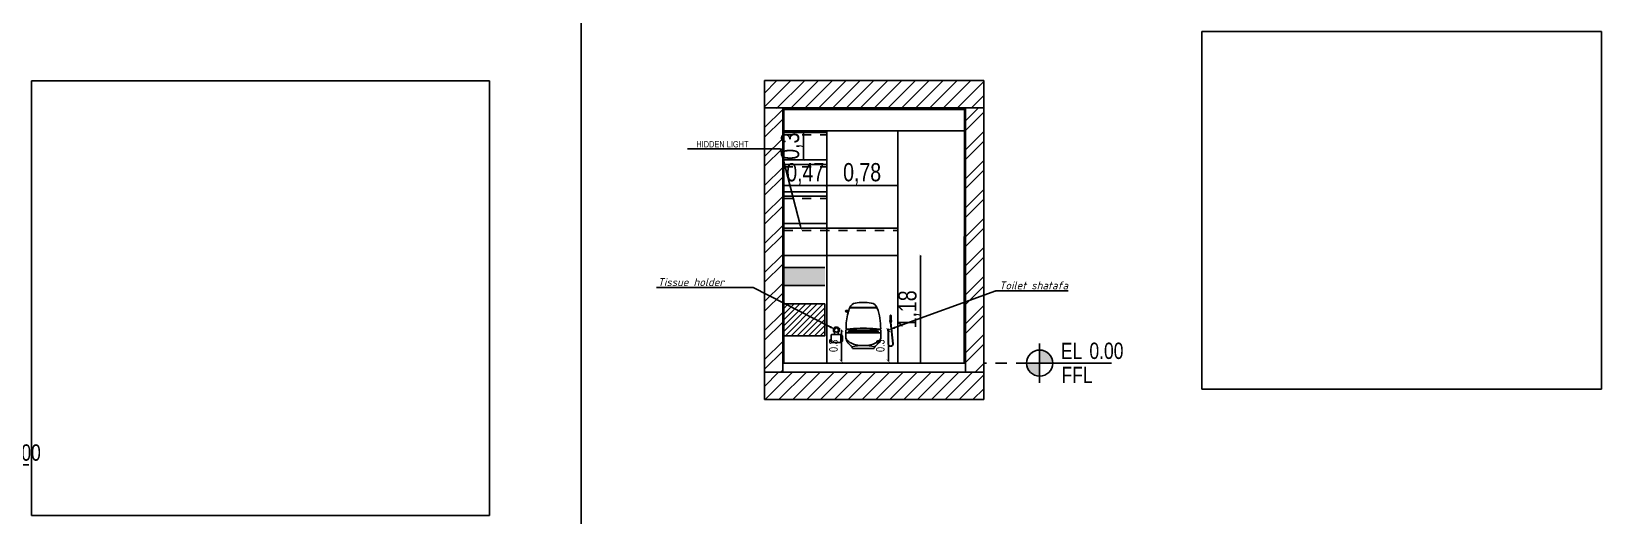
# Model space of a CAD drawing. Header units: inches. Extents: x -279 to 561, y -345 to 342.
# Drawn here: x -191.76 to -174.53, y -154.39 to -149.08 of the extents above; entities that cross this region are included whole.
import ezdxf
from ezdxf import colors
from ezdxf.entities.mleader import LeaderData, LeaderLine
from ezdxf.math import Vec2, Vec3

# ---------------------------------------------------------------- set-up
doc = ezdxf.new("R2010")
doc.units = ezdxf.units.IN
doc.header["$LTSCALE"] = 0.5
doc.header["$MEASUREMENT"] = 0
doc.linetypes.add('HIDDEN2', pattern=[0.1875, 0.125, -0.0625])
doc.linetypes.add('MV-X3EW$0$HIDDEN', pattern=[0.375, 0.25, -0.125])
for name, color, linetype in [('A-ANNO-LEVL-100', 7, 'Continuous'), ('col', 36, 'Continuous'), ('detail 1', 8, 'Continuous'), ('LIGHT', 2, 'Continuous'), ('model', 250, 'Continuous'), ('MV-X3EW$0$M-HVAC-SLDF', 2, 'Continuous'), ('PDF_A-WALL', 7, 'Continuous'), ('S-DIM', 7, 'Continuous'), ('TEXT', 3, 'Continuous'), ('WAL', 7, 'Continuous'), ('WallHatch-ALCHEMY', 7, 'Continuous'), ('WATER', 50, 'Continuous'), ('WC-DET1', 15, 'Continuous'), ('WC-OUTL', 7, 'Continuous'), ('WFRAME', 6, 'Continuous')]:
    doc.layers.add(name, color=color, linetype=linetype)
doc.styles.add('ROM', font='AGENCYR.TTF', dxfattribs={"width": 0.8})
doc.styles.get("Standard").update_dxf_attribs({"font": 'arial.ttf'})
doc.styles.add('T25-50', font='STENCIL.shx', dxfattribs={"height": 0.125})
doc.styles.add('WMF-Arial0', font='arial.ttf', dxfattribs={"width": 0.75})
doc.styles.add('Чертежный курсив', font='isocpeui.ttf')
doc.dimstyles.new('Copy(9) of ISO-25', dxfattribs={"dimtxt": 0.2, "dimasz": 0.02, "dimexe": 0.05, "dimexo": 0.05, "dimgap": 0.02, "dimtad": 1, "dimtxsty": 'ROM', "dimblk": 'ARCHTICK', "dimcen": 0.03, "dimse1": 1, "dimse2": 1, "dimclrd": 248, "dimclrt": 248, "dimadec": 0, "dimazin": 0, "dimtfac": 1, "dimtmove": 0, "dimatfit": 3, "dimldrblk": 'DOT', "dimfxl": 1, "dimarcsym": 0})
doc.dimstyles.new('Emana', dxfattribs={"dimscale": 0, "dimtxt": 0.09375, "dimasz": 0.04, "dimexe": 0, "dimexo": 0, "dimgap": 0.04, "dimtad": 1, "dimdec": 1, "dimzin": 0, "dimdsep": 46, "dimtxsty": 'WMF-Arial0', "dimblk": 'ARCHTICK', "dimcen": 1, "dimse1": 1, "dimse2": 1, "dimclrd": 7, "dimclrt": 7, "dimadec": 0, "dimazin": 0, "dimtfac": 1, "dimtdec": 1, "dimtix": 1, "dimtmove": 2, "dimatfit": 3, "dimldrblk": 'Osama', "dimfxl": 0, "dimtolj": 1, "dimtzin": 0, "dimarcsym": 0})
doc.dimstyles.get("Standard").update_dxf_attribs({"dimtxt": 0.18, "dimasz": 0.18, "dimexe": 0.18, "dimexo": 0.0625, "dimgap": 0.09, "dimtad": 0, "dimtih": 1, "dimtoh": 1, "dimzin": 0, "dimdsep": 46, "dimtxsty": 'Standard', "dimcen": 0.09, "dimadec": 0, "dimazin": 0, "dimtfac": 1, "dimtofl": 0, "dimtmove": 0, "dimatfit": 3, "dimfxl": 1, "dimtolj": 1, "dimtzin": 0, "dimarcsym": 0})
picture_1 = doc.add_image_def('image16.jpg', size_in_pixel=(2414, 2160))
picture_2 = doc.add_image_def('image18.jpg', size_in_pixel=(3162, 3000))
pattern_1 = [(45, (-361.8142, -143.4138), (-0.159099, 0.159099), []), (45, (-361.70813, -143.4138), (-0.159099, 0.159099), [])]

# ---------------------------------------------------------------- blocks, each defined once
blk = doc.blocks.new('_ArchTick')
at = {"color": 0, "linetype": 'ByBlock', "const_width": 0.15}
blk.add_lwpolyline([(-0.5, -0.5), (0.5, 0.5)], dxfattribs=at)
blk = doc.blocks.new('*D729')
at = {"layer": 'Defpoints', "color": 0, "transparency": 16777216}
for p in [(-415.398, -163.679), (-414.928, -163.679), (-415.398, -163.753)]:
    blk.add_point(p, dxfattribs=at)
at = {"layer": 'WAL', "color": 248, "lineweight": -2, "transparency": 16777216}
blk.add_line((-414.928, -163.753), (-415.398, -163.753), dxfattribs=at)
at = {"layer": 'WAL', "color": 248, "lineweight": -2, "transparency": 16777216, "xscale": 0.02, "yscale": 0.02, "zscale": 0.02, "rotation": 180}
blk.add_blockref('_ArchTick', (-415.398, -163.753), dxfattribs=at)
at = {"layer": 'WAL', "color": 248, "lineweight": -2, "transparency": 16777216, "xscale": 0.02, "yscale": 0.02, "zscale": 0.02}
blk.add_blockref('_ArchTick', (-414.928, -163.753), dxfattribs=at)
at = {"layer": 'WAL', "color": 248, "transparency": 16777216, "insert": (-415.163, -163.626), "char_height": 0.2, "attachment_point": 5, "style": 'ROM'}
blk.add_mtext('0,47', dxfattribs=at)
blk = doc.blocks.new('_DOT')
at = {"color": 0, "linetype": 'ByBlock'}
blk.add_line((-0.5, 0), (-1, 0), dxfattribs=at)
at = {"color": 0, "linetype": 'ByBlock', "const_width": 0.5}
blk.add_lwpolyline([(-0.25, 0, 1), (0.25, 0, 1)], format="xyb", close=True, dxfattribs=at)
blk = doc.blocks.new('*D730')
at = {"layer": 'Defpoints', "color": 0, "transparency": 16777216}
for p in [(-415.119, -163.171), (-415.184, -163.471), (-415.119, -163.471)]:
    blk.add_point(p, dxfattribs=at)
at = {"layer": 'WAL', "color": 248, "lineweight": -2, "transparency": 16777216}
blk.add_line((-415.184, -163.171), (-415.184, -163.471), dxfattribs=at)
at = {"layer": 'WAL', "color": 248, "lineweight": -2, "transparency": 16777216, "xscale": 0.02, "yscale": 0.02, "zscale": 0.02}
for p, rotation in [((-415.184, -163.171), 90), ((-415.184, -163.471), 270)]:
    blk.add_blockref('_ArchTick', p, dxfattribs=dict(at, rotation=rotation))
at = {"layer": 'WAL', "color": 248, "transparency": 16777216, "insert": (-415.311, -163.321), "char_height": 0.2, "attachment_point": 5, "rotation": 90, "style": 'ROM'}
blk.add_mtext('0,3', dxfattribs=at)
blk = doc.blocks.new('969669699696')
at = {"color": 7, "linetype": 'Continuous', "lineweight": -3}
for p, q in [((-1445450, 40030), (-1445450, 40096)), ((-1445450, 40046), (-1445450, 40030)), ((-1445450, 40030), (-1445450, 40020)), ((-1445450, 40030), (-1445440, 40030)), ((-1445450, 40020), (-1445440, 40020)), ((-1445446, 40020), (-1445420, 39787)), ((-1445444, 40020), (-1445418, 39787)), ((-1445440, 40030), (-1445440, 40096)), ((-1445440, 40046), (-1445440, 40030)), ((-1445440, 40030), (-1445440, 40020)), ((-1445471, 39928), (-1445471, 39787)), ((-1445469, 39928), (-1445469, 39787))]:
    blk.add_line(p, q, dxfattribs=at)
for centre, radius in [((-1445445, 40096), 5), ((-1445470, 39938), 9.31), ((-1445470, 39938), 3.8)]:
    blk.add_circle(centre, radius, dxfattribs=at)
for centre, radius, start, end in [((-1445445, 40038), 9.31, 122.4967, 237.5033), ((-1445445, 40038), 9.31, 122.4967, 237.5033), ((-1445445, 40038), 9.31, 302.4967, 57.5033), ((-1445445, 40038), 9.31, 302.4967, 57.5033), ((-1445445, 39787), 26.5, 180, 0), ((-1445445, 39787), 24.5, 180, 0)]:
    blk.add_arc(centre, radius, start, end, dxfattribs=at)
blk = doc.blocks.new('*D732')
at = {"color": 7, "lineweight": -2, "transparency": 16777216}
blk.add_line((-414.251, -165.338), (-414.251, -165.681), dxfattribs=at)
at = {"layer": 'Defpoints', "color": 0, "linetype": 'Continuous', "transparency": 16777216}
for p in [(-414.251, -165.338), (-414.251, -165.681), (-414.158, -165.681)]:
    blk.add_point(p, dxfattribs=at)
at = {"color": 7, "linetype": 'Continuous', "lineweight": -2, "transparency": 16777216, "xscale": 0.04, "yscale": 0.04, "zscale": 0.04}
for p, rotation in [((-414.251, -165.338), 90), ((-414.251, -165.681), 270)]:
    blk.add_blockref('_ArchTick', p, dxfattribs=dict(at, rotation=rotation))
at = {"color": 7, "linetype": 'Continuous', "lineweight": -3, "transparency": 16777216, "insert": (-414.339, -165.51), "char_height": 0.0938, "attachment_point": 5, "rotation": 90, "style": 'WMF-Arial0'}
blk.add_mtext('\\A1;0.3', dxfattribs=at)
blk = doc.blocks.new('Osama')
at = {"color": 1}
for p, q in [((0, 25.09), (0, 7.46)), ((0, -7.46), (0, -25.09))]:
    blk.add_line(p, q, dxfattribs=at)
at = {"color": 3}
for p, q in [((-7.46, 0), (-13.43, 0)), ((13.43, 0), (7.46, 0))]:
    blk.add_line(p, q, dxfattribs=at)
at = {"color": 3, "const_width": 4.44}
blk.add_lwpolyline([(-2.22, 0, 1), (2.22, 0, 1)], format="xyb", close=True, dxfattribs=at)
at = {"color": 8}
blk.add_circle((0, 0), 7.46, dxfattribs=at)
blk = doc.blocks.new('858585858585858585858585')
at = {"layer": 'detail 1', "color": 7}
for points in [[(-148.714, -4382.505), (-148.714, -4382.511, 0.414214)], [(-148.714, -4382.571), (-148.714, -4382.577, 0.414214)], [(-148.642, -4382.498), (-148.686, -4382.498, 0.414214)], [(-148.609, -4382.577), (-148.609, -4382.571, 0.414214)]]:
    blk.add_lwpolyline(points, format="xyb", dxfattribs=at)
blk.add_circle((-148.664, -4382.449), 0.0226, dxfattribs=at)
for centre, radius, start, end in [((-148.664, -4382.449), 0.0295, 308.7008, 231.2992), ((-148.936, -4382.456), 0.253, 355.7289, 358.7196), ((-148.392, -4382.456), 0.253, 181.2804, 184.2711)]:
    blk.add_arc(centre, radius, start, end, dxfattribs=at)
at = {"layer": 'model', "color": 7}
for p, q in [((-148.73, -4382.516), (-148.73, -4382.566)), ((-148.724, -4382.566), (-148.724, -4382.516)), ((-148.72, -4382.505), (-148.714, -4382.505)), ((-148.72, -4382.511), (-148.714, -4382.511)), ((-148.714, -4382.571), (-148.72, -4382.571)), ((-148.609, -4382.571), (-148.604, -4382.571)), ((-148.599, -4382.566), (-148.599, -4382.56)), ((-148.593, -4382.566), (-148.593, -4382.56)), ((-148.72, -4382.577), (-148.714, -4382.577)), ((-148.603, -4382.577), (-148.609, -4382.577))]:
    blk.add_line(p, q, dxfattribs=at)
for points in [[(-148.686, -4382.498), (-148.709, -4382.498, 0.414214), (-148.714, -4382.503), (-148.714, -4382.505, 0.414214)], [(-148.714, -4382.511), (-148.714, -4382.571, 0.414214)], [(-148.609, -4382.571), (-148.609, -4382.503, 0.414214), (-148.614, -4382.498), (-148.642, -4382.498, 0.414214)], [(-148.714, -4382.577), (-148.714, -4382.582, 0.414214), (-148.709, -4382.586)], [(-148.709, -4382.586), (-148.614, -4382.586, 0.414214), (-148.609, -4382.582), (-148.609, -4382.577, 0.414214)]]:
    blk.add_lwpolyline(points, format="xyb", dxfattribs=at)
for centre, radius, start, end in [((-148.72, -4382.516), 0.0104, 90, 180), ((-148.72, -4382.566), 0.0104, 180, 270), ((-148.72, -4382.516), 0.00438, 90, 180), ((-148.72, -4382.566), 0.00438, 180, 270), ((-148.664, -4382.449), 0.0325, 305.9598, 234.0402), ((-148.936, -4382.456), 0.253, 350.4603, 355.7289), ((-148.392, -4382.456), 0.253, 184.2711, 189.5397), ((-148.604, -4382.566), 0.00438, 270, 0), ((-148.604, -4382.566), 0.0104, 270, 0), ((-148.596, -4382.56), 0.00303, 0, 180)]:
    blk.add_arc(centre, radius, start, end, dxfattribs=at)
blk = doc.blocks.new('*D731')
at = {"color": 7, "lineweight": -2, "transparency": 16777216}
blk.add_line((-414.765, -165.338), (-414.765, -165.681), dxfattribs=at)
at = {"layer": 'Defpoints', "color": 0, "linetype": 'Continuous', "transparency": 16777216}
for p in [(-414.765, -165.338), (-414.765, -165.681), (-414.765, -165.681)]:
    blk.add_point(p, dxfattribs=at)
at = {"color": 7, "linetype": 'Continuous', "lineweight": -2, "transparency": 16777216, "xscale": 0.04, "yscale": 0.04, "zscale": 0.04}
for p, rotation in [((-414.765, -165.338), 90), ((-414.765, -165.681), 270)]:
    blk.add_blockref('_ArchTick', p, dxfattribs=dict(at, rotation=rotation))
at = {"color": 7, "linetype": 'Continuous', "lineweight": -3, "transparency": 16777216, "insert": (-414.853, -165.51), "char_height": 0.0938, "attachment_point": 5, "rotation": 90, "style": 'WMF-Arial0'}
blk.add_mtext('\\A1;0.3', dxfattribs=at)
blk = doc.blocks.new('efrfr')
blk.add_line((-302.931, -193.23), (-302.692, -193.23))
at = {"layer": 'WC-DET1', "color": 8}
for p, q in [((-302.956, -192.786), (-302.812, -192.786)), ((-302.667, -192.786), (-302.812, -192.786)), ((-303.004, -193.06), (-302.619, -193.06)), ((-302.972, -193.019), (-302.972, -193.024)), ((-302.97, -193.019), (-302.97, -193.024)), ((-302.95, -193.055), (-302.95, -193.06)), ((-302.924, -193.031), (-302.924, -193.033)), ((-302.91, -193.032), (-302.91, -193.033)), ((-302.91, -193.055), (-302.91, -193.06)), ((-302.886, -193.033), (-302.886, -193.041)), ((-302.737, -193.033), (-302.737, -193.041)), ((-302.713, -193.032), (-302.713, -193.033)), ((-302.713, -193.055), (-302.713, -193.06)), ((-302.699, -193.031), (-302.699, -193.033)), ((-302.673, -193.055), (-302.673, -193.06)), ((-302.653, -193.019), (-302.653, -193.024)), ((-302.651, -193.019), (-302.651, -193.024))]:
    blk.add_line(p, q, dxfattribs=at)
at = {"layer": 'WC-DET1', "color": 7}
for p, q in [((-302.953, -192.782), (-302.812, -192.782)), ((-302.67, -192.782), (-302.812, -192.782)), ((-302.985, -192.83), (-302.975, -192.825)), ((-302.967, -193.038), (-302.977, -193.055)), ((-302.977, -193.055), (-302.646, -193.055)), ((-302.959, -193.019), (-302.975, -193.019)), ((-302.965, -193.024), (-302.975, -193.024)), ((-302.968, -193.027), (-302.963, -193.023)), ((-302.664, -193.019), (-302.648, -193.019)), ((-302.655, -193.027), (-302.66, -193.023)), ((-302.658, -193.024), (-302.648, -193.024)), ((-302.656, -193.038), (-302.646, -193.055))]:
    blk.add_line(p, q, dxfattribs=at)
for points in [[(-303.004, -193.105, 0.17769), (-302.993, -193.136, 0.103637), (-302.948, -193.171, 0.063763), (-302.89, -193.191, 0.049941), (-302.812, -193.199, 0.049941)], [(-302.812, -193.199, 0.049941), (-302.733, -193.191, 0.063763), (-302.675, -193.171, 0.103637), (-302.63, -193.136, 0.17769), (-302.619, -193.105, 0.17769)]]:
    blk.add_lwpolyline(points, format="xyb", dxfattribs=at)
for centre, radius, start, end in [((-302.298, -193.017), 0.704, 163.2461, 165.3546), ((-302.812, -191.361), 1.674, 264.6345, 275.3655), ((-302.965, -193.039), 0.00269, 84.7536, 152.2445), ((-302.812, -191.369), 1.674, 264.7536, 275.2464), ((-302.951, -193.035), 0.0179, 96.3894, 135), ((-302.812, -194.279), 1.27, 83.6106, 96.3894), ((-302.672, -193.035), 0.0179, 45, 83.6106), ((-302.658, -193.039), 0.00269, 27.7555, 95.2464)]:
    blk.add_arc(centre, radius, start, end, dxfattribs=at)
at = {"layer": 'WC-DET1', "color": 8}
for centre, radius, start, end in [((-302.812, -192.043), 0.987, 261.4414, 278.5586), ((-302.917, -193.033), 0.00673, 180, 0), ((-302.706, -193.033), 0.00673, 180, 0), ((-302.812, -193.752), 0.553, 76.8794, 103.1206)]:
    blk.add_arc(centre, radius, start, end, dxfattribs=at)
at = {"layer": 'WC-OUTL'}
for p, q in [((-302.961, -192.786), (-302.956, -192.786)), ((-302.958, -192.782), (-302.953, -192.782)), ((-302.955, -192.783), (-302.955, -192.784)), ((-302.665, -192.782), (-302.67, -192.782)), ((-302.668, -192.783), (-302.668, -192.784)), ((-302.662, -192.786), (-302.667, -192.786)), ((-302.998, -192.814), (-302.972, -192.814)), ((-302.998, -192.83), (-302.985, -192.83)), ((-302.985, -192.83), (-302.985, -192.837)), ((-302.984, -192.839), (-302.979, -192.839)), ((-302.975, -193.019), (-302.998, -193.019)), ((-302.975, -193.024), (-302.995, -193.024)), ((-302.975, -193.019), (-302.975, -193.024)), ((-302.648, -193.019), (-302.625, -193.019)), ((-302.648, -193.019), (-302.648, -193.024)), ((-302.648, -193.024), (-302.628, -193.024))]:
    blk.add_line(p, q, dxfattribs=at)
for points in [[(-303.003, -193.031, 0.015522), (-303.004, -193.105)], [(-303.004, -193.105, 0.132298), (-302.991, -193.155, 0.106676), (-302.948, -193.202, 0.003102), (-302.946, -193.203)], [(-302.619, -193.105, -0.132298), (-302.632, -193.155, -0.106676), (-302.675, -193.202, -0.003102), (-302.677, -193.203)], [(-302.619, -193.105, 0.015522), (-302.62, -193.031, 0.05503)]]:
    blk.add_lwpolyline(points, format="xyb", dxfattribs=at)
for centre, radius, start, end in [((-302.298, -193.017), 0.704, 160.9632, 163.2461), ((-302.961, -192.788), 0.00179, 90, 160.9632), ((-302.89, -192.809), 0.0763, 97.0231, 157.0495), ((-302.958, -192.78), 0.00179, 157.0495, 270), ((-302.956, -192.784), 0.00179, 270, 0), ((-302.953, -192.783), 0.00179, 90, 180), ((-302.812, -193.445), 0.718, 90, 97.0231), ((-302.812, -193.445), 0.718, 82.9769, 90), ((-302.733, -192.809), 0.0763, 22.9505, 82.9769), ((-302.67, -192.783), 0.00179, 0, 90), ((-302.667, -192.784), 0.00179, 180, 270), ((-302.665, -192.78), 0.00179, 270, 22.9505), ((-302.662, -192.788), 0.00179, 19.0368, 90), ((-303.325, -193.017), 0.704, 0.0961, 19.0368), ((-302.998, -192.822), 0.00798, 90, 270), ((-302.298, -193.017), 0.704, 165.3546, 179.9039), ((-302.984, -192.837), 0.00179, 180, 270), ((-302.995, -193.031), 0.00718, 90, 176.7795), ((-302.998, -193.016), 0.00359, 179.9039, 270), ((-302.628, -193.031), 0.00718, 3.2205, 90), ((-302.625, -193.016), 0.00359, 270, 0.0961), ((-302.975, -193.237), 0.0449, 10.1527, 49.8601), ((-302.648, -193.237), 0.0449, 130.1399, 169.8473)]:
    blk.add_arc(centre, radius, start, end, dxfattribs=at)
blk = doc.blocks.new('*U473')
h = blk.add_hatch(color=256)
h.dxf.hatch_style = 1
h.paths.add_polyline_path([(0, 50), (0, 0), (50, 0, 0.414214)])
h.paths.add_polyline_path([(0, 0), (-50, 0, 0.414214), (0, -50)])
for p, q in [((0, -75), (0, 75)), ((-75, 0), (63.1, 0)), ((63.1, 0), (-50, 0)), ((0, 0), (274.6, 0))]:
    blk.add_line(p, q)
blk.add_circle((0, 0), 50)
at = {"style": 'T25-50', "width": 0.8}
for s, p in [('EL', (81.1, 15.3)), ('FFL', (83.5, -76.3))]:
    blk.add_text(s, height=62.5, dxfattribs=at).set_placement(p)
blk.add_attdef('LEVEL', (190.3, 15.9), '', height=62.5, dxfattribs=at)
blk = doc.blocks.new('*D733')
at = {"layer": 'Defpoints', "color": 0, "transparency": 16777216}
for p in [(-414.928, -163.713), (-414.928, -163.752), (-414.149, -163.785)]:
    blk.add_point(p, dxfattribs=at)
at = {"layer": 'WAL', "color": 248, "lineweight": -2, "transparency": 16777216}
blk.add_line((-414.149, -163.752), (-414.928, -163.752), dxfattribs=at)
at = {"layer": 'WAL', "color": 248, "lineweight": -2, "transparency": 16777216, "xscale": 0.02, "yscale": 0.02, "zscale": 0.02, "rotation": 180}
blk.add_blockref('_ArchTick', (-414.928, -163.752), dxfattribs=at)
at = {"layer": 'WAL', "color": 248, "lineweight": -2, "transparency": 16777216, "xscale": 0.02, "yscale": 0.02, "zscale": 0.02}
blk.add_blockref('_ArchTick', (-414.149, -163.752), dxfattribs=at)
at = {"layer": 'WAL', "color": 248, "transparency": 16777216, "insert": (-414.539, -163.625), "char_height": 0.2, "attachment_point": 5, "style": 'ROM'}
blk.add_mtext('0,78', dxfattribs=at)
blk = doc.blocks.new('*D734')
at = {"layer": 'Defpoints', "color": 0, "transparency": 16777216}
for p in [(-414.285, -164.521), (-414.285, -165.701), (-413.897, -165.701)]:
    blk.add_point(p, dxfattribs=at)
at = {"layer": 'WAL', "color": 248, "lineweight": -2, "transparency": 16777216}
blk.add_line((-413.897, -164.521), (-413.897, -165.701), dxfattribs=at)
at = {"layer": 'WAL', "color": 248, "lineweight": -2, "transparency": 16777216, "xscale": 0.02, "yscale": 0.02, "zscale": 0.02}
for p, rotation in [((-413.897, -164.521), 90), ((-413.897, -165.701), 270)]:
    blk.add_blockref('_ArchTick', p, dxfattribs=dict(at, rotation=rotation))
at = {"layer": 'WAL', "color": 248, "transparency": 16777216, "insert": (-414.024, -165.111), "char_height": 0.2, "attachment_point": 5, "rotation": 90, "style": 'ROM'}
blk.add_mtext('1,18', dxfattribs=at)
blk = doc.blocks.new('*D742')
at = {"color": 7, "lineweight": -2, "transparency": 16777216}
blk.add_line((-420.785, -172.168), (-420.785, -172.51), dxfattribs=at)
at = {"layer": 'Defpoints', "color": 0, "linetype": 'Continuous', "transparency": 16777216}
for p in [(-420.785, -172.168), (-420.785, -172.51), (-420.692, -172.51)]:
    blk.add_point(p, dxfattribs=at)
at = {"color": 7, "linetype": 'Continuous', "lineweight": -2, "transparency": 16777216, "xscale": 0.04, "yscale": 0.04, "zscale": 0.04}
for p, rotation in [((-420.785, -172.168), 90), ((-420.785, -172.51), 270)]:
    blk.add_blockref('_ArchTick', p, dxfattribs=dict(at, rotation=rotation))
at = {"color": 7, "linetype": 'Continuous', "lineweight": -3, "transparency": 16777216, "insert": (-420.873, -172.339), "char_height": 0.0938, "attachment_point": 5, "rotation": 90, "style": 'WMF-Arial0'}
blk.add_mtext('\\A1;0.3', dxfattribs=at)
blk = doc.blocks.new('*D743')
at = {"color": 7, "lineweight": -2, "transparency": 16777216}
blk.add_line((-421.299, -172.168), (-421.299, -172.51), dxfattribs=at)
at = {"layer": 'Defpoints', "color": 0, "linetype": 'Continuous', "transparency": 16777216}
for p in [(-421.299, -172.168), (-421.299, -172.51), (-421.299, -172.51)]:
    blk.add_point(p, dxfattribs=at)
at = {"color": 7, "linetype": 'Continuous', "lineweight": -2, "transparency": 16777216, "xscale": 0.04, "yscale": 0.04, "zscale": 0.04}
for p, rotation in [((-421.299, -172.168), 90), ((-421.299, -172.51), 270)]:
    blk.add_blockref('_ArchTick', p, dxfattribs=dict(at, rotation=rotation))
at = {"color": 7, "linetype": 'Continuous', "lineweight": -3, "transparency": 16777216, "insert": (-421.387, -172.339), "char_height": 0.0938, "attachment_point": 5, "rotation": 90, "style": 'WMF-Arial0'}
blk.add_mtext('\\A1;0.3', dxfattribs=at)
blk = doc.blocks.new('*D736')
at = {"layer": 'Defpoints', "color": 0, "transparency": 16777216}
for p in [(-420.08, -170.455), (-420.08, -170.503), (-419.88, -170.429)]:
    blk.add_point(p, dxfattribs=at)
at = {"layer": 'WAL', "color": 248, "lineweight": -2, "transparency": 16777216}
for p, q in [((-420.08, -170.503), (-420.324, -170.503)), ((-419.88, -170.503), (-420.08, -170.503))]:
    blk.add_line(p, q, dxfattribs=at)
at = {"layer": 'WAL', "color": 248, "lineweight": -2, "transparency": 16777216, "xscale": 0.02, "yscale": 0.02, "zscale": 0.02, "rotation": 180}
blk.add_blockref('_ArchTick', (-420.08, -170.503), dxfattribs=at)
at = {"layer": 'WAL', "color": 248, "lineweight": -2, "transparency": 16777216, "xscale": 0.02, "yscale": 0.02, "zscale": 0.02}
blk.add_blockref('_ArchTick', (-419.88, -170.503), dxfattribs=at)
at = {"layer": 'WAL', "color": 248, "transparency": 16777216, "insert": (-420.212, -170.376), "char_height": 0.2, "attachment_point": 5, "style": 'ROM'}
blk.add_mtext('0,2', dxfattribs=at)
blk = doc.blocks.new('*D737')
at = {"layer": 'Defpoints', "color": 0, "transparency": 16777216}
for p in [(-420.03, -171.83), (-420.03, -171.83), (-420.024, -172.53)]:
    blk.add_point(p, dxfattribs=at)
at = {"layer": 'WAL', "color": 248, "lineweight": -2, "transparency": 16777216}
blk.add_line((-420.03, -172.53), (-420.03, -171.83), dxfattribs=at)
at = {"layer": 'WAL', "color": 248, "lineweight": -2, "transparency": 16777216, "xscale": 0.02, "yscale": 0.02, "zscale": 0.02}
for p, rotation in [((-420.03, -171.83), 90), ((-420.03, -172.53), 270)]:
    blk.add_blockref('_ArchTick', p, dxfattribs=dict(at, rotation=rotation))
at = {"layer": 'WAL', "color": 248, "transparency": 16777216, "insert": (-420.157, -172.18), "char_height": 0.2, "attachment_point": 5, "rotation": 90, "style": 'ROM'}
blk.add_mtext('0,7', dxfattribs=at)
blk = doc.blocks.new('*D738')
at = {"layer": 'Defpoints', "color": 0, "transparency": 16777216}
for p in [(-420.112, -170.599), (-420.112, -170.977), (-420.112, -170.977)]:
    blk.add_point(p, dxfattribs=at)
at = {"layer": 'WAL', "color": 248, "lineweight": -2, "transparency": 16777216}
blk.add_line((-420.112, -170.599), (-420.112, -170.977), dxfattribs=at)
at = {"layer": 'WAL', "color": 248, "lineweight": -2, "transparency": 16777216, "xscale": 0.02, "yscale": 0.02, "zscale": 0.02}
for p, rotation in [((-420.112, -170.599), 90), ((-420.112, -170.977), 270)]:
    blk.add_blockref('_ArchTick', p, dxfattribs=dict(at, rotation=rotation))
at = {"layer": 'WAL', "color": 248, "transparency": 16777216, "insert": (-420.239, -170.788), "char_height": 0.2, "attachment_point": 5, "rotation": 90, "style": 'ROM'}
blk.add_mtext('0,38', dxfattribs=at)
blk = doc.blocks.new('*D739')
at = {"layer": 'Defpoints', "color": 0, "transparency": 16777216}
for p in [(-421.447, -170.166), (-420.697, -170.166), (-421.447, -170.254)]:
    blk.add_point(p, dxfattribs=at)
at = {"layer": 'WAL', "color": 248, "lineweight": -2, "transparency": 16777216}
blk.add_line((-420.697, -170.254), (-421.447, -170.254), dxfattribs=at)
at = {"layer": 'WAL', "color": 248, "lineweight": -2, "transparency": 16777216, "xscale": 0.02, "yscale": 0.02, "zscale": 0.02, "rotation": 180}
blk.add_blockref('_ArchTick', (-421.447, -170.254), dxfattribs=at)
at = {"layer": 'WAL', "color": 248, "lineweight": -2, "transparency": 16777216, "xscale": 0.02, "yscale": 0.02, "zscale": 0.02}
blk.add_blockref('_ArchTick', (-420.697, -170.254), dxfattribs=at)
at = {"layer": 'WAL', "color": 248, "transparency": 16777216, "insert": (-421.072, -170.127), "char_height": 0.2, "attachment_point": 5, "style": 'ROM'}
blk.add_mtext('0,75', dxfattribs=at)
blk = doc.blocks.new('*D740')
at = {"layer": 'Defpoints', "color": 0, "transparency": 16777216}
for p in [(-421.607, -171.507), (-420.954, -171.507), (-421.042, -172.53)]:
    blk.add_point(p, dxfattribs=at)
at = {"layer": 'WAL', "color": 248, "lineweight": -2, "transparency": 16777216}
blk.add_line((-421.607, -172.53), (-421.607, -171.507), dxfattribs=at)
at = {"layer": 'WAL', "color": 248, "lineweight": -2, "transparency": 16777216, "xscale": 0.02, "yscale": 0.02, "zscale": 0.02}
for p, rotation in [((-421.607, -171.507), 90), ((-421.607, -172.53), 270)]:
    blk.add_blockref('_ArchTick', p, dxfattribs=dict(at, rotation=rotation))
at = {"layer": 'WAL', "color": 248, "transparency": 16777216, "insert": (-421.734, -172.019), "char_height": 0.2, "attachment_point": 5, "rotation": 90, "style": 'ROM'}
blk.add_mtext('1,02', dxfattribs=at)
blk = doc.blocks.new('*D741')
at = {"layer": 'Defpoints', "color": 0, "transparency": 16777216}
for p in [(-421.607, -171.207), (-421.058, -171.207), (-421.058, -171.507)]:
    blk.add_point(p, dxfattribs=at)
at = {"layer": 'WAL', "color": 248, "lineweight": -2, "transparency": 16777216}
blk.add_line((-421.607, -171.507), (-421.607, -171.207), dxfattribs=at)
at = {"layer": 'WAL', "color": 248, "lineweight": -2, "transparency": 16777216, "xscale": 0.02, "yscale": 0.02, "zscale": 0.02}
for p, rotation in [((-421.607, -171.207), 90), ((-421.607, -171.507), 270)]:
    blk.add_blockref('_ArchTick', p, dxfattribs=dict(at, rotation=rotation))
at = {"layer": 'WAL', "color": 248, "transparency": 16777216, "insert": (-421.734, -171.357), "char_height": 0.2, "attachment_point": 5, "rotation": 90, "style": 'ROM'}
blk.add_mtext('0,3', dxfattribs=at)
blk = doc.blocks.new('*D1071')
at = {"color": 0, "linetype": 'ByBlock', "lineweight": -2, "transparency": 16777216}
for p, q in [((558.652, 342.279), (558.652, 342.473)), ((560.652, 342.279), (560.652, 342.473)), ((558.832, 342.293), (559.172, 342.293)), ((560.472, 342.293), (560.132, 342.293))]:
    blk.add_line(p, q, dxfattribs=at)
at = {"color": 0, "linetype": 'ByBlock', "transparency": 16777216}
for points in [[(558.832, 342.323), (558.832, 342.263), (558.652, 342.293)], [(560.472, 342.323), (560.472, 342.263), (560.652, 342.293)]]:
    blk.add_solid(points, dxfattribs=at)
at = {"layer": 'Defpoints', "color": 0, "linetype": 'ByBlock', "transparency": 16777216}
for p in [(558.652, 342.216), (560.652, 342.293), (560.652, 342.216)]:
    blk.add_point(p, dxfattribs=at)
at = {"layer": 'Defpoints', "color": 0, "ltscale": 0.5, "transparency": 16777216}
for p in [(-209.5, -305.36), (-209.5, -305.81), (-209.5, -305.81)]:
    blk.add_point(p, dxfattribs=at)
at = {"layer": 'S-DIM', "color": 0, "lineweight": -2, "ltscale": 0.5, "transparency": 16777216}
for p, q in [((-209.5, -305.18), (-209.5, -305)), ((-209.563, -305.36), (-209.68, -305.36)), ((-209.563, -305.81), (-209.68, -305.81)), ((-209.5, -305.99), (-209.5, -306.17))]:
    blk.add_line(p, q, dxfattribs=at)
at = {"layer": 'S-DIM', "color": 0, "ltscale": 0.5, "transparency": 16777216}
for points in [[(-209.53, -305.18), (-209.47, -305.18), (-209.5, -305.36)], [(-209.53, -305.99), (-209.47, -305.99), (-209.5, -305.81)]]:
    blk.add_solid(points, dxfattribs=at)
at = {"color": 0, "linetype": 'ByBlock', "transparency": 16777216, "insert": (559.652, 342.293), "char_height": 0.18, "attachment_point": 5}
blk.add_mtext('\\A1;2.0000', dxfattribs=at)
at = {"layer": 'S-DIM', "color": 0, "ltscale": 0.5, "transparency": 16777216, "insert": (-209.5, -305.585), "char_height": 0.18, "attachment_point": 5}
blk.add_mtext('\\A1;0.45', dxfattribs=at)
blk = doc.blocks.new('4ff')
at = {"linetype": 'Continuous', "lineweight": -3}
h = blk.add_hatch(dxfattribs=at)
h.set_pattern_fill('ANSI31', scale=0.86)
h.set_pattern_definition([(45, (-503.5206, -1.46557), (-0.07601398, 0.07601398), [])])
h.paths.add_polyline_path([(-413.204, -162.6), (-415.611, -162.609), (-415.611, -162.909), (-413.91, -162.9), (-409.296, -162.9), (-413.204, -162.9)])
h = blk.add_hatch(dxfattribs=at)
h.set_pattern_fill('ANSI32', scale=0.6)
h.set_pattern_definition([(45, (-355.99405, -136.58439), (-0.159099, 0.159099), []), (45, (-355.88798, -136.58439), (-0.159099, 0.159099), [])])
h.paths.add_polyline_path([(-415.611, -165.801), (-415.411, -165.801), (-415.411, -162.901), (-415.611, -162.901)])
h = blk.add_hatch(dxfattribs=at)
h.set_pattern_fill('ANSI32', scale=0.6)
h.set_pattern_definition([(45, (-355.45203, -136.58439), (-0.159099, 0.159099), []), (45, (-355.34596, -136.58439), (-0.159099, 0.159099), [])])
h.paths.add_polyline_path([(-413.204, -165.801), (-413.404, -165.801), (-413.404, -162.901), (-413.204, -162.901)])
h = blk.add_hatch(dxfattribs=at)
h.set_pattern_fill('ANSI31', scale=0.86)
h.set_pattern_definition([(45, (-314.79385, -136.58439), (-0.07601398, 0.07601398), [])])
h.paths.add_polyline_path([(-409.158, -165.801), (-415.611, -165.801), (-415.611, -166.101), (-413.204, -166.101), (-413.204, -165.801)])
at = {"layer": 'WallHatch-ALCHEMY', "transparency": 33554687}
h = blk.add_hatch(color=7, dxfattribs=at)
h.dxf.hatch_style = 1
h.paths.add_polyline_path([(-414.948, -164.651), (-415.398, -164.651), (-415.398, -164.851), (-414.948, -164.851)])
at = {"layer": 'WATER'}
h = blk.add_hatch(dxfattribs=at)
h.set_pattern_fill('ANSI31', color=32, scale=0.36)
h.set_pattern_definition([(45, (31.508544, -14.109306), (-0.031819805, 0.031819805), [])])
h.paths.add_polyline_path([(-414.948, -165.051), (-415.339, -165.051), (-415.398, -165.051), (-415.398, -165.401), (-414.948, -165.401)])
for p, q in [((-415.611, -162.601), (-415.611, -166.101)), ((-415.611, -162.601), (-415.611, -166.101)), ((-413.746, -162.601), (-415.611, -162.601)), ((-413.204, -162.601), (-415.069, -162.601)), ((-413.204, -162.601), (-413.204, -166.101)), ((-413.204, -162.601), (-413.204, -166.101)), ((-415.611, -162.901), (-413.746, -162.901)), ((-415.411, -162.901), (-415.411, -165.801)), ((-415.411, -162.919), (-415.411, -165.801)), ((-415.398, -162.919), (-415.398, -165.701)), ((-415.069, -162.901), (-413.204, -162.901)), ((-413.417, -162.919), (-413.418, -165.701)), ((-413.404, -162.901), (-413.404, -165.801)), ((-413.404, -162.919), (-413.404, -165.801)), ((-415.398, -163.152), (-413.404, -163.152)), ((-414.928, -163.152), (-414.928, -165.701)), ((-415.398, -163.171), (-414.948, -163.171)), ((-414.928, -164.221), (-414.149, -164.221)), ((-414.928, -164.521), (-414.149, -164.521)), ((-414.948, -164.651), (-415.398, -164.651)), ((-415.398, -164.851), (-414.948, -164.851)), ((-415.611, -166.101), (-413.746, -166.101)), ((-415.069, -166.101), (-413.204, -166.101))]:
    blk.add_line(p, q)
at = {"color": 7}
for p, q in [((-413.946, -162.919), (-415.411, -162.919)), ((-413.404, -162.919), (-414.869, -162.919)), ((-413.946, -165.701), (-415.411, -165.701)), ((-413.404, -165.701), (-414.869, -165.701))]:
    blk.add_line(p, q, dxfattribs=at)
at = {"color": 7, "linetype": 'Continuous'}
for points in [[(-413.746, -165.801), (-415.611, -165.801)], [(-413.204, -165.801), (-415.069, -165.801)], [(-415.611, -166.101), (-413.946, -166.101)], [(-415.069, -166.101), (-413.404, -166.101)]]:
    blk.add_lwpolyline(points, dxfattribs=at)
at = {"layer": 'LIGHT', "color": 1, "linetype": 'HIDDEN2'}
for points in [[(-415.398, -163.198), (-414.928, -163.198)], [(-415.398, -163.548), (-414.928, -163.548)], [(-415.398, -163.896), (-414.928, -163.896)], [(-415.398, -164.246), (-414.149, -164.246)]]:
    blk.add_lwpolyline(points, dxfattribs=at)
at = {"layer": 'MV-X3EW$0$M-HVAC-SLDF', "color": 7, "linetype": 'MV-X3EW$0$HIDDEN'}
blk.add_line((-412.5, -165.701), (-413.204, -165.701), dxfattribs=at)
at = {"layer": 'WATER', "color": 7}
for p, q in [((-414.928, -163.171), (-415.398, -163.171)), ((-414.928, -163.521), (-415.398, -163.521)), ((-414.928, -163.821), (-415.395, -163.821)), ((-414.928, -163.871), (-415.398, -163.871))]:
    blk.add_line(p, q, dxfattribs=at)
for points in [[(-414.928, -163.171), (-415.398, -163.171), (-415.398, -163.471), (-414.928, -163.471)], [(-414.928, -163.521), (-415.398, -163.521), (-415.398, -163.821), (-414.928, -163.821)], [(-414.928, -163.871), (-415.398, -163.871), (-415.398, -164.171), (-414.928, -164.171)], [(-414.928, -163.871), (-415.398, -163.871), (-415.398, -164.171), (-414.928, -164.171)], [(-414.928, -164.221), (-415.398, -164.221), (-415.398, -164.521), (-414.928, -164.521)]]:
    blk.add_lwpolyline(points, close=True, dxfattribs=at)
at = {"layer": 'WATER', "color": 32, "true_color": 0xcd6928}
blk.add_lwpolyline([(-414.948, -165.051), (-415.398, -165.051), (-415.398, -165.401), (-414.948, -165.401)], close=True, dxfattribs=at)
at = {"color": 7, "xscale": 0.000999999999768, "yscale": 0.000999999999768, "zscale": 0.000999999999768}
blk.add_blockref('969669699696', (1031.219, -205.276), dxfattribs=at)
at = {"layer": 'A-ANNO-LEVL-100', "color": 7, "xscale": 0.002869115383497128, "yscale": 0.002869115383497128, "zscale": 0.002869115383497128}
blk.add_blockref('*U473', (-412.591, -165.701), dxfattribs=at).add_auto_attribs({'LEVEL': '0.00'})
at = {"layer": 'WFRAME', "color": 7, "lineweight": -3, "xscale": -1}
blk.add_blockref('858585858585858585858585', (-563.486, 4217.111), dxfattribs=at)
at = {"color": 7, "linetype": 'Continuous', "lineweight": -3}
for base, p1, p2, picture, middle in [((-414.765, -165.681), (-414.765, -165.338), (-414.765, -165.681), '*D731', (-414.853, -165.51)), ((-414.251, -165.681), (-414.251, -165.338), (-414.158, -165.681), '*D732', (-414.339, -165.51))]:
    dim = blk.add_linear_dim(base=base, p1=p1, p2=p2, angle=90, dimstyle='Emana', override={"dimscale": 1, "dimfxl": 1.75, "dimarcsym": 1}, dxfattribs=at)
    dim.commit()
    dim.dimension.update_dxf_attribs({"geometry": picture, "text_midpoint": middle})
at = {"layer": 'WAL'}
dim = blk.add_linear_dim(base=(-415.184, -163.471), p1=(-415.119, -163.171), p2=(-415.119, -163.471), angle=90, dimstyle='Copy(9) of ISO-25', dxfattribs=at)
dim.commit()
dim.dimension.update_dxf_attribs({"geometry": '*D730', "text_midpoint": (-415.311, -163.321)})
for base, p1, p2, picture, middle in [((-415.398, -163.753), (-414.928, -163.679), (-415.398, -163.679), '*D729', (-415.163, -163.626)), ((-414.928, -163.752), (-414.149, -163.785), (-414.928, -163.713), '*D733', (-414.539, -163.625))]:
    dim = blk.add_linear_dim(base=base, p1=p1, p2=p2, dimstyle='Copy(9) of ISO-25', dxfattribs=at)
    dim.commit()
    dim.dimension.update_dxf_attribs({"geometry": picture, "text_midpoint": middle})
at = {"layer": 'TEXT', "color": 7, "lineweight": 15, "ltscale": 8e-05}
ml = blk.add_multileader_mtext('Standard', dxfattribs=at)
ml.set_content('{\\W0.8;HIDDEN LIGHT}', color=7)
ml.set_leader_properties()
ml.build(insert=Vec2(0, 0))
ml.multileader.update_dxf_attribs({"text_right_attachment_type": 6, "dogleg_length": 0.2, "arrow_head_size": 0.05})
ctx = ml.context
ctx.base_point, ctx.char_height, ctx.arrow_head_size, ctx.landing_gap_size, ctx.plane_origin = Vec3(-416.434, -163.301), 0.07, 0.05, 0.09, Vec3(-418.207, -164.616)
ctx.right_attachment, ctx.text_align_type = 6, 1
notes = []
notes.append((ctx, [(0, (1, 1, 0), (-415.434, -163.349), (-1, 0), 0.276, [(0, [(-415.203, -164.246)], 0, [])])]))
ctx.mtext.insert, ctx.mtext.alignment, ctx.mtext.flow_direction = Vec3(-416.072, -163.265), 2, 5
for ctx, leaders in notes:
    for number, flags, end, landing, length, lines in leaders:
        leader = LeaderData()
        leader.index, (leader.has_last_leader_line, leader.has_dogleg_vector, leader.attachment_direction) = number, flags
        leader.last_leader_point, leader.dogleg_vector, leader.dogleg_length = Vec3(end), Vec3(landing), length
        for number, points, colour, breaks in lines:
            line = LeaderLine()
            line.index, line.vertices, line.color, line.breaks = number, Vec3.list(points), colors.encode_raw_color(colour), breaks
            leader.lines.append(line)
        ctx.leaders.append(leader)
at = {"layer": 'col', "color": 7, "lineweight": 0}
ml = blk.add_multileader_mtext('Standard', dxfattribs=at)
ml.set_content('Tissue holder', color=7, style='Чертежный курсив')
ml.set_leader_properties()
ml.build(insert=Vec2(0, 0))
ml.multileader.update_dxf_attribs({"text_left_attachment_type": 6, "text_right_attachment_type": 6, "dogleg_length": 76.36, "arrow_head_size": 0.0766})
ctx = ml.context
ctx.base_point, ctx.char_height, ctx.arrow_head_size, ctx.landing_gap_size, ctx.plane_origin = Vec3(-416.77, -164.872), 0.08612, 0.0766, 0.000957, Vec3(-413.417, -166.521)
ctx.left_attachment, ctx.right_attachment, ctx.text_align_type = 6, 6, 2
notes = []
notes.append((ctx, [(0, (1, 1, 0), (-415.735, -164.872), (-1, 0), 0.317, [(0, [(-414.822, -165.338)], 0, [])])]))
ctx.mtext.insert, ctx.mtext.rotation, ctx.mtext.alignment, ctx.mtext.flow_direction = Vec3(-416.053, -164.769), 6.283185, 3, 5
ctx.mtext.has_bg_fill, ctx.mtext.bg_color, ctx.mtext.bg_scale_factor, ctx.mtext.bg_transparency, ctx.mtext.use_window_bg_color = 1, -1023410167, 1.5, 0, 1
ml = blk.add_multileader_mtext('Standard', dxfattribs=at)
ml.set_content('Toilet shatafa', color=7, style='Чертежный курсив')
ml.set_leader_properties()
ml.build(insert=Vec2(0, 0))
ml.multileader.update_dxf_attribs({"text_left_attachment_type": 6, "text_right_attachment_type": 6, "dogleg_length": 76.36, "arrow_head_size": 0.0766})
ctx = ml.context
ctx.base_point, ctx.char_height, ctx.arrow_head_size, ctx.landing_gap_size, ctx.plane_origin = Vec3(-413.036, -164.909), 0.08612, 0.0766, 0.000957, Vec3(-412.376, -166.49)
ctx.left_attachment, ctx.right_attachment, ctx.text_align_type = 6, 6, 2
notes.append((ctx, [(1, (1, 1, 0), (-413.073, -164.909), (1, 0), 0.0365, [(0, [(-414.251, -165.338)], 0, [])])]))
ctx.mtext.insert, ctx.mtext.alignment, ctx.mtext.flow_direction = Vec3(-412.279, -164.805), 3, 5
ctx.mtext.has_bg_fill, ctx.mtext.bg_color, ctx.mtext.bg_scale_factor, ctx.mtext.bg_transparency, ctx.mtext.use_window_bg_color = 1, -1023410167, 1.5, 0, 1
for ctx, leaders in notes:
    for number, flags, end, landing, length, lines in leaders:
        leader = LeaderData()
        leader.index, (leader.has_last_leader_line, leader.has_dogleg_vector, leader.attachment_direction) = number, flags
        leader.last_leader_point, leader.dogleg_vector, leader.dogleg_length = Vec3(end), Vec3(landing), length
        for number, points, colour, breaks in lines:
            line = LeaderLine()
            line.index, line.vertices, line.color, line.breaks = number, Vec3.list(points), colors.encode_raw_color(colour), breaks
            leader.lines.append(line)
        ctx.leaders.append(leader)
blk.add_line((-414.149, -163.152), (-414.149, -165.701))
blk.add_blockref('efrfr', (-111.714, 27.691))
at = {"layer": 'WAL'}
dim = blk.add_linear_dim(base=(-413.897, -165.701), p1=(-414.285, -164.521), p2=(-414.285, -165.701), angle=90, dimstyle='Copy(9) of ISO-25', dxfattribs=at)
dim.commit()
dim.dimension.update_dxf_attribs({"geometry": '*D734', "text_midpoint": (-414.024, -165.111)})
blk = doc.blocks.new('tttttt')
at = {"linetype": 'Continuous', "lineweight": -3}
h = blk.add_hatch(dxfattribs=at)
h.set_pattern_fill('ANSI31', scale=0.86)
h.set_pattern_definition([(45, (-509.34074, -8.29499), (-0.07601398, 0.07601398), [])])
h.paths.add_polyline_path([(-419.566, -169.429), (-422.174, -169.438), (-422.174, -169.738), (-419.73, -169.729), (-415.116, -169.729), (-419.566, -169.729)])
h = blk.add_hatch(dxfattribs=at)
h.set_pattern_fill('ANSI32', scale=0.6)
h.set_pattern_definition(pattern_1)
h.paths.add_polyline_path([(-422.174, -172.63), (-421.974, -172.63), (-421.974, -169.73), (-422.174, -169.73)])
h = blk.add_hatch(dxfattribs=at)
h.set_pattern_fill('ANSI32', scale=0.6)
h.set_pattern_definition(pattern_1)
h.paths.add_polyline_path([(-419.566, -172.63), (-419.766, -172.63), (-419.766, -169.73), (-419.566, -169.73)])
h = blk.add_hatch(dxfattribs=at)
h.set_pattern_fill('ANSI31', scale=0.86)
h.set_pattern_definition([(45, (-320.61399, -143.41381), (-0.07601398, 0.07601398), [])])
h.paths.add_polyline_path([(-414.979, -172.63), (-422.174, -172.63), (-422.174, -172.93), (-419.566, -172.93), (-419.566, -172.63)])
at = {"layer": 'WATER'}
h = blk.add_hatch(dxfattribs=at)
h.set_pattern_fill('ANSI31', color=32, scale=0.36)
h.set_pattern_definition([(45, (77.722017, -8.74263), (-0.031819805, 0.031819805), [])])
h.paths.add_polyline_path([(-421.447, -171.207), (-420.697, -171.207), (-420.697, -169.982), (-421.447, -169.982)])
h.paths.add_polyline_path([(-421.447, -171.507), (-421.447, -172.53), (-420.697, -172.53), (-420.697, -171.507)])
h.paths.add_polyline_path([(-421.06, -172.169, -0.018769), (-421.134, -172.166), (-421.134, -172.172, 0.011063)], flags=16)
h.paths.add_polyline_path([(-421.252, -172.198), (-421.229, -172.198), (-421.217, -172.178, -0.235753), (-421.213, -172.163), (-421.213, -172.163), (-421.22, -172.17), (-421.22, -172.163), (-421.244, -172.163, 0.596922), (-421.25, -172.174, -0.006915), (-421.25, -172.154, 0.00929)], flags=16)
h.paths.add_polyline_path([(-420.867, -172.243, -0.132298), (-420.881, -172.293, -0.106676), (-420.924, -172.341, -0.003102), (-420.926, -172.342, 0.175011), (-420.941, -172.368), (-421.179, -172.368, 0.175011), (-421.195, -172.342, -0.003102), (-421.197, -172.341, -0.106676), (-421.24, -172.293, -0.132298), (-421.253, -172.243, 0.17769), (-421.241, -172.275, 0.103637), (-421.197, -172.31, 0.063763), (-421.138, -172.33, 0.049941), (-421.06, -172.338, 0.049941), (-420.982, -172.33, 0.063763), (-420.924, -172.31, 0.103637), (-420.879, -172.275, 0.17428), (-420.867, -172.244, 0.015658), (-420.869, -172.169, 0.397845), (-420.876, -172.163, 1.418574), (-420.87, -172.155, -0.018643)], flags=16)
h.paths.add_polyline_path([(-420.907, -172.163), (-420.901, -172.168), (-420.901, -172.163)], flags=16)
h.paths.add_polyline_path([(-420.755, -172.01, -1), (-420.765, -172.01), (-420.765, -172.076, -1), (-420.755, -172.06)], flags=16)
h.paths.add_polyline_path([(-420.784, -172.318), (-420.784, -172.308, 1.049244), (-420.734, -172.326), (-420.736, -172.313, -1.11729)], flags=16)
h.paths.add_polyline_path([(-420.755, -172.06), (-420.755, -172.076), (-420.755, -172.086), (-420.765, -172.086), (-420.765, -172.076), (-420.765, -172.06)], flags=16)
h.paths.add_polyline_path([(-421.427, -172.279, 1.694693), (-421.416, -172.289, 0.408033), (-421.427, -172.279), (-421.427, -172.285), (-421.424, -172.282, 2.414214)], flags=16)
h.paths.add_polyline_path([(-421.334, -172.217), (-421.306, -172.217), (-421.306, -172.224), (-421.3, -172.23, -0.414214), (-421.296, -172.234), (-421.296, -172.295), (-421.306, -172.295), (-421.306, -172.305), (-421.411, -172.305), (-421.411, -172.295), (-421.416, -172.295, -1.349902), (-421.411, -172.276), (-421.411, -172.217), (-421.378, -172.217, 0.022993), (-421.375, -172.194, 0.01305), (-421.374, -172.181, -0.155374), (-421.379, -172.168, -1.367913), (-421.337, -172.181, 0.036054)], flags=16)
h.paths.add_polyline_path([(-421.296, -172.285, -0.414214), (-421.3, -172.289), (-421.306, -172.289), (-421.306, -172.294, 0.594479), (-421.29, -172.285), (-421.29, -172.234), (-421.306, -172.23), (-421.306, -172.243, 0.594479), (-421.29, -172.234)], flags=16)
h.paths.add_polyline_path([(-421.266, -170.322), (-420.879, -170.322), (-420.879, -169.929), (-421.266, -169.929)], flags=9)
h.paths.add_polyline_path([(-420.776, -172.431), (-420.776, -172.247), (-420.969, -172.247), (-420.969, -172.431)], flags=24)
h.paths.add_polyline_path([(-421.29, -172.431), (-421.29, -172.247), (-421.483, -172.247), (-421.483, -172.431)], flags=9)
for p, q in [((-422.174, -169.417), (-422.174, -172.93)), ((-419.566, -169.43), (-422.174, -169.417)), ((-422.174, -169.417), (-422.174, -172.93)), ((-422.174, -169.43), (-422.174, -172.93)), ((-422.174, -169.43), (-422.174, -172.93)), ((-419.566, -169.43), (-419.566, -172.93)), ((-419.566, -169.43), (-419.566, -172.93)), ((-419.566, -169.43), (-419.566, -172.93)), ((-422.174, -169.73), (-419.566, -169.73)), ((-421.974, -169.73), (-421.974, -172.63)), ((-421.974, -169.73), (-421.974, -172.63)), ((-421.974, -169.73), (-421.974, -172.63)), ((-421.974, -169.748), (-421.974, -172.63)), ((-421.96, -169.748), (-421.96, -172.53)), ((-419.78, -169.748), (-419.78, -172.53)), ((-419.766, -169.73), (-419.766, -172.63)), ((-419.766, -169.73), (-419.766, -172.63)), ((-419.766, -169.748), (-419.766, -172.63)), ((-421.974, -169.982), (-419.766, -169.982)), ((-421.447, -169.982), (-421.447, -172.53)), ((-421.447, -169.982), (-421.447, -172.53)), ((-420.697, -169.982), (-420.697, -172.53)), ((-419.88, -170.17), (-420.08, -170.17)), ((-419.78, -170.17), (-419.78, -170.515)), ((-421.448, -171.207), (-420.669, -171.207)), ((-421.448, -171.507), (-420.669, -171.507)), ((-419.766, -172.53), (-419.307, -172.53)), ((-421.432, -172.93), (-419.566, -172.93))]:
    blk.add_line(p, q)
at = {"color": 7}
for p, q in [((-419.766, -169.748), (-421.974, -169.748)), ((-419.766, -172.53), (-421.974, -172.53))]:
    blk.add_line(p, q, dxfattribs=at)
at = {"color": 7, "linetype": 'Continuous'}
for points in [[(-419.566, -172.63), (-422.174, -172.63)], [(-422.174, -172.93), (-419.766, -172.93)]]:
    blk.add_lwpolyline(points, dxfattribs=at)
at = {"layer": 'LIGHT', "color": 1, "linetype": 'HIDDEN2'}
for points in [[(-420.08, -170.197), (-419.88, -170.197)], [(-420.08, -170.626), (-419.88, -170.626)], [(-420.08, -171.054), (-419.88, -171.054)], [(-421.447, -171.232), (-420.697, -171.232)], [(-420.08, -171.483), (-419.88, -171.483)]]:
    blk.add_lwpolyline(points, dxfattribs=at)
at = {"layer": 'PDF_A-WALL', "lineweight": 9}
for p, q in [((-422.174, -172.93), (-422.174, -169.417)), ((-422.174, -170.868), (-422.174, -169.417)), ((-419.566, -172.93), (-419.566, -169.43)), ((-419.566, -170.868), (-419.566, -169.43)), ((-421.974, -169.73), (-421.974, -170.868))]:
    blk.add_line(p, q, dxfattribs=at)
at = {"layer": 'WATER', "color": 7}
for points in [[(-419.88, -170.17), (-420.08, -170.17), (-420.08, -170.549), (-419.88, -170.549)], [(-419.88, -170.599), (-420.08, -170.599), (-420.08, -170.977), (-419.88, -170.977)], [(-419.88, -171.027), (-420.08, -171.027), (-420.08, -171.406), (-419.88, -171.406)]]:
    blk.add_lwpolyline(points, close=True, dxfattribs=at)
at = {"color": 7, "xscale": 0.000999999999768, "yscale": 0.000999999999768, "zscale": 0.000999999999768}
blk.add_blockref('969669699696', (1024.685, -212.105), dxfattribs=at)
at = {"layer": 'A-ANNO-LEVL-100', "color": 7, "xscale": 0.002869115383497128, "yscale": 0.002869115383497128, "zscale": 0.002869115383497128}
blk.add_blockref('*U473', (-418.953, -172.53), dxfattribs=at).add_auto_attribs({'LEVEL': '0.00'})
at = {"layer": 'WFRAME', "color": 7, "lineweight": -3, "xscale": -1}
blk.add_blockref('858585858585858585858585', (-570.02, 4210.281), dxfattribs=at)
at = {"color": 7, "linetype": 'Continuous', "lineweight": -3}
for base, p1, p2, picture, middle in [((-421.299, -172.51), (-421.299, -172.168), (-421.299, -172.51), '*D743', (-421.387, -172.339)), ((-420.785, -172.51), (-420.785, -172.168), (-420.692, -172.51), '*D742', (-420.873, -172.339))]:
    dim = blk.add_linear_dim(base=base, p1=p1, p2=p2, angle=90, dimstyle='Emana', override={"dimscale": 1, "dimfxl": 1.75, "dimarcsym": 1}, dxfattribs=at)
    dim.commit()
    dim.dimension.update_dxf_attribs({"geometry": picture, "text_midpoint": middle})
at = {"layer": 'WAL'}
for base, p1, p2, picture, middle in [((-421.447, -170.254), (-420.697, -170.166), (-421.447, -170.166), '*D739', (-421.072, -170.127)), ((-420.08, -170.503), (-419.88, -170.429), (-420.08, -170.455), '*D736', (-420.212, -170.376))]:
    dim = blk.add_linear_dim(base=base, p1=p1, p2=p2, dimstyle='Copy(9) of ISO-25', dxfattribs=at)
    dim.commit()
    dim.dimension.update_dxf_attribs({"geometry": picture, "text_midpoint": middle})
dim = blk.add_linear_dim(base=(-420.112, -170.977), p1=(-420.112, -170.599), p2=(-420.112, -170.977), angle=90, dimstyle='Copy(9) of ISO-25', dxfattribs=at)
dim.commit()
dim.dimension.update_dxf_attribs({"geometry": '*D738', "text_midpoint": (-420.239, -170.788)})
at = {"layer": 'TEXT', "color": 7, "lineweight": 15, "ltscale": 8e-05}
ml = blk.add_multileader_mtext('Standard', dxfattribs=at)
ml.set_content('{\\W0.8;WOOD PANELS}', color=7)
ml.set_leader_properties()
ml.build(insert=Vec2(0, 0))
ml.multileader.update_dxf_attribs({"text_right_attachment_type": 6, "dogleg_length": 0.2, "arrow_head_size": 0.05})
ctx = ml.context
ctx.base_point, ctx.char_height, ctx.arrow_head_size, ctx.landing_gap_size, ctx.plane_origin = Vec3(-422.485, -173.846), 0.07, 0.05, 0.09, Vec3(-422.635, -172.232)
ctx.right_attachment, ctx.text_align_type = 6, 1
notes = []
notes.append((ctx, [(0, (1, 1, 0), (-421.452, -173.894), (-1, 0), 0.276, [(0, [(-421.14, -172.435)], 0, [])])]))
ctx.mtext.insert, ctx.mtext.alignment, ctx.mtext.flow_direction = Vec3(-422.107, -173.81), 2, 5
for ctx, leaders in notes:
    for number, flags, end, landing, length, lines in leaders:
        leader = LeaderData()
        leader.index, (leader.has_last_leader_line, leader.has_dogleg_vector, leader.attachment_direction) = number, flags
        leader.last_leader_point, leader.dogleg_vector, leader.dogleg_length = Vec3(end), Vec3(landing), length
        for number, points, colour, breaks in lines:
            line = LeaderLine()
            line.index, line.vertices, line.color, line.breaks = number, Vec3.list(points), colors.encode_raw_color(colour), breaks
            leader.lines.append(line)
        ctx.leaders.append(leader)
at = {"layer": 'col', "color": 7, "lineweight": 0}
ml = blk.add_multileader_mtext('Standard', dxfattribs=at)
ml.set_content('Tissue holder', color=7, style='Чертежный курсив')
ml.set_leader_properties()
ml.build(insert=Vec2(0, 0))
ml.multileader.update_dxf_attribs({"text_left_attachment_type": 6, "text_right_attachment_type": 6, "dogleg_length": 76.36, "arrow_head_size": 0.0766})
ctx = ml.context
ctx.base_point, ctx.char_height, ctx.arrow_head_size, ctx.landing_gap_size, ctx.plane_origin = Vec3(-423.304, -171.701), 0.08612, 0.0766, 0.000957, Vec3(-419.951, -173.351)
ctx.left_attachment, ctx.right_attachment, ctx.text_align_type = 6, 6, 2
notes = []
notes.append((ctx, [(0, (1, 1, 0), (-422.27, -171.701), (-1, 0), 0.317, [(0, [(-421.356, -172.168)], 0, [])])]))
ctx.mtext.insert, ctx.mtext.rotation, ctx.mtext.alignment, ctx.mtext.flow_direction = Vec3(-422.588, -171.598), 6.283185, 3, 5
ctx.mtext.has_bg_fill, ctx.mtext.bg_color, ctx.mtext.bg_scale_factor, ctx.mtext.bg_transparency, ctx.mtext.use_window_bg_color = 1, -1023410167, 1.5, 0, 1
ml = blk.add_multileader_mtext('Standard', dxfattribs=at)
ml.set_content('Toilet shatafa', color=7, style='Чертежный курсив')
ml.set_leader_properties()
ml.build(insert=Vec2(0, 0))
ml.multileader.update_dxf_attribs({"text_left_attachment_type": 6, "text_right_attachment_type": 6, "dogleg_length": 76.36, "arrow_head_size": 0.0766})
ctx = ml.context
ctx.base_point, ctx.char_height, ctx.arrow_head_size, ctx.landing_gap_size, ctx.plane_origin = Vec3(-419.571, -171.738), 0.08612, 0.0766, 0.000957, Vec3(-418.91, -173.319)
ctx.left_attachment, ctx.right_attachment, ctx.text_align_type = 6, 6, 2
notes.append((ctx, [(1, (1, 1, 0), (-419.607, -171.738), (1, 0), 0.0365, [(0, [(-420.785, -172.168)], 0, [])])]))
ctx.mtext.insert, ctx.mtext.alignment, ctx.mtext.flow_direction = Vec3(-418.813, -171.635), 3, 5
ctx.mtext.has_bg_fill, ctx.mtext.bg_color, ctx.mtext.bg_scale_factor, ctx.mtext.bg_transparency, ctx.mtext.use_window_bg_color = 1, -1023410167, 1.5, 0, 1
for ctx, leaders in notes:
    for number, flags, end, landing, length, lines in leaders:
        leader = LeaderData()
        leader.index, (leader.has_last_leader_line, leader.has_dogleg_vector, leader.attachment_direction) = number, flags
        leader.last_leader_point, leader.dogleg_vector, leader.dogleg_length = Vec3(end), Vec3(landing), length
        for number, points, colour, breaks in lines:
            line = LeaderLine()
            line.index, line.vertices, line.color, line.breaks = number, Vec3.list(points), colors.encode_raw_color(colour), breaks
            leader.lines.append(line)
        ctx.leaders.append(leader)
blk.add_line((-420.669, -169.982), (-420.669, -172.53))
at = {"layer": 'WATER', "color": 7}
blk.add_lwpolyline([(-419.88, -171.456), (-420.08, -171.456), (-420.08, -171.834), (-419.88, -171.834)], close=True, dxfattribs=at)
blk.add_blockref('efrfr', (-118.249, 20.861))
at = {"layer": 'WAL'}
for base, p1, p2, picture, middle in [((-421.607, -171.207), (-421.058, -171.507), (-421.058, -171.207), '*D741', (-421.734, -171.357)), ((-421.607, -171.507), (-421.042, -172.53), (-420.954, -171.507), '*D740', (-421.734, -172.019)), ((-420.03, -171.83), (-420.024, -172.53), (-420.03, -171.83), '*D737', (-420.157, -172.18))]:
    dim = blk.add_linear_dim(base=base, p1=p1, p2=p2, angle=90, dimstyle='Copy(9) of ISO-25', dxfattribs=at)
    dim.commit()
    dim.dimension.update_dxf_attribs({"geometry": picture, "text_midpoint": middle})

msp = doc.modelspace()

# ---------------------------------------------------------------- linework, layer by layer
msp.add_line((-185.731, -148.543), (-185.731, -164.443))

# ---------------------------------------------------------------- pictures from other files: only their frames are drawn
image = msp.add_image(picture_1, insert=(-178.92, -153.007), size_in_units=(4.387, 3.925))
image.dxf.flags = 7
image = msp.add_image(picture_2, insert=(-191.763, -154.393), size_in_units=(5.027, 4.769))
image.dxf.flags = 7

# ---------------------------------------------------------------- next in the draw order: block references
for name, p in [('4ff', (231.892, 12.98)), ('tttttt', (226.374, 18.693))]:
    msp.add_blockref(name, p)

# ---------------------------------------------------------------- next in the draw order: dimensions: what is measured, and where the dimension line sits
at = {"layer": 'S-DIM', "ltscale": 0.5}
dim = msp.add_linear_dim(base=(-209.5, -305.81), p1=(-209.5, -305.36), p2=(-209.5, -305.81), angle=90, dimstyle='Standard', dxfattribs=at)
dim.commit()
dim.dimension.update_dxf_attribs({"geometry": '*D1071', "text_midpoint": (-209.5, -305.585)})

doc.saveas('drawing.dxf')
